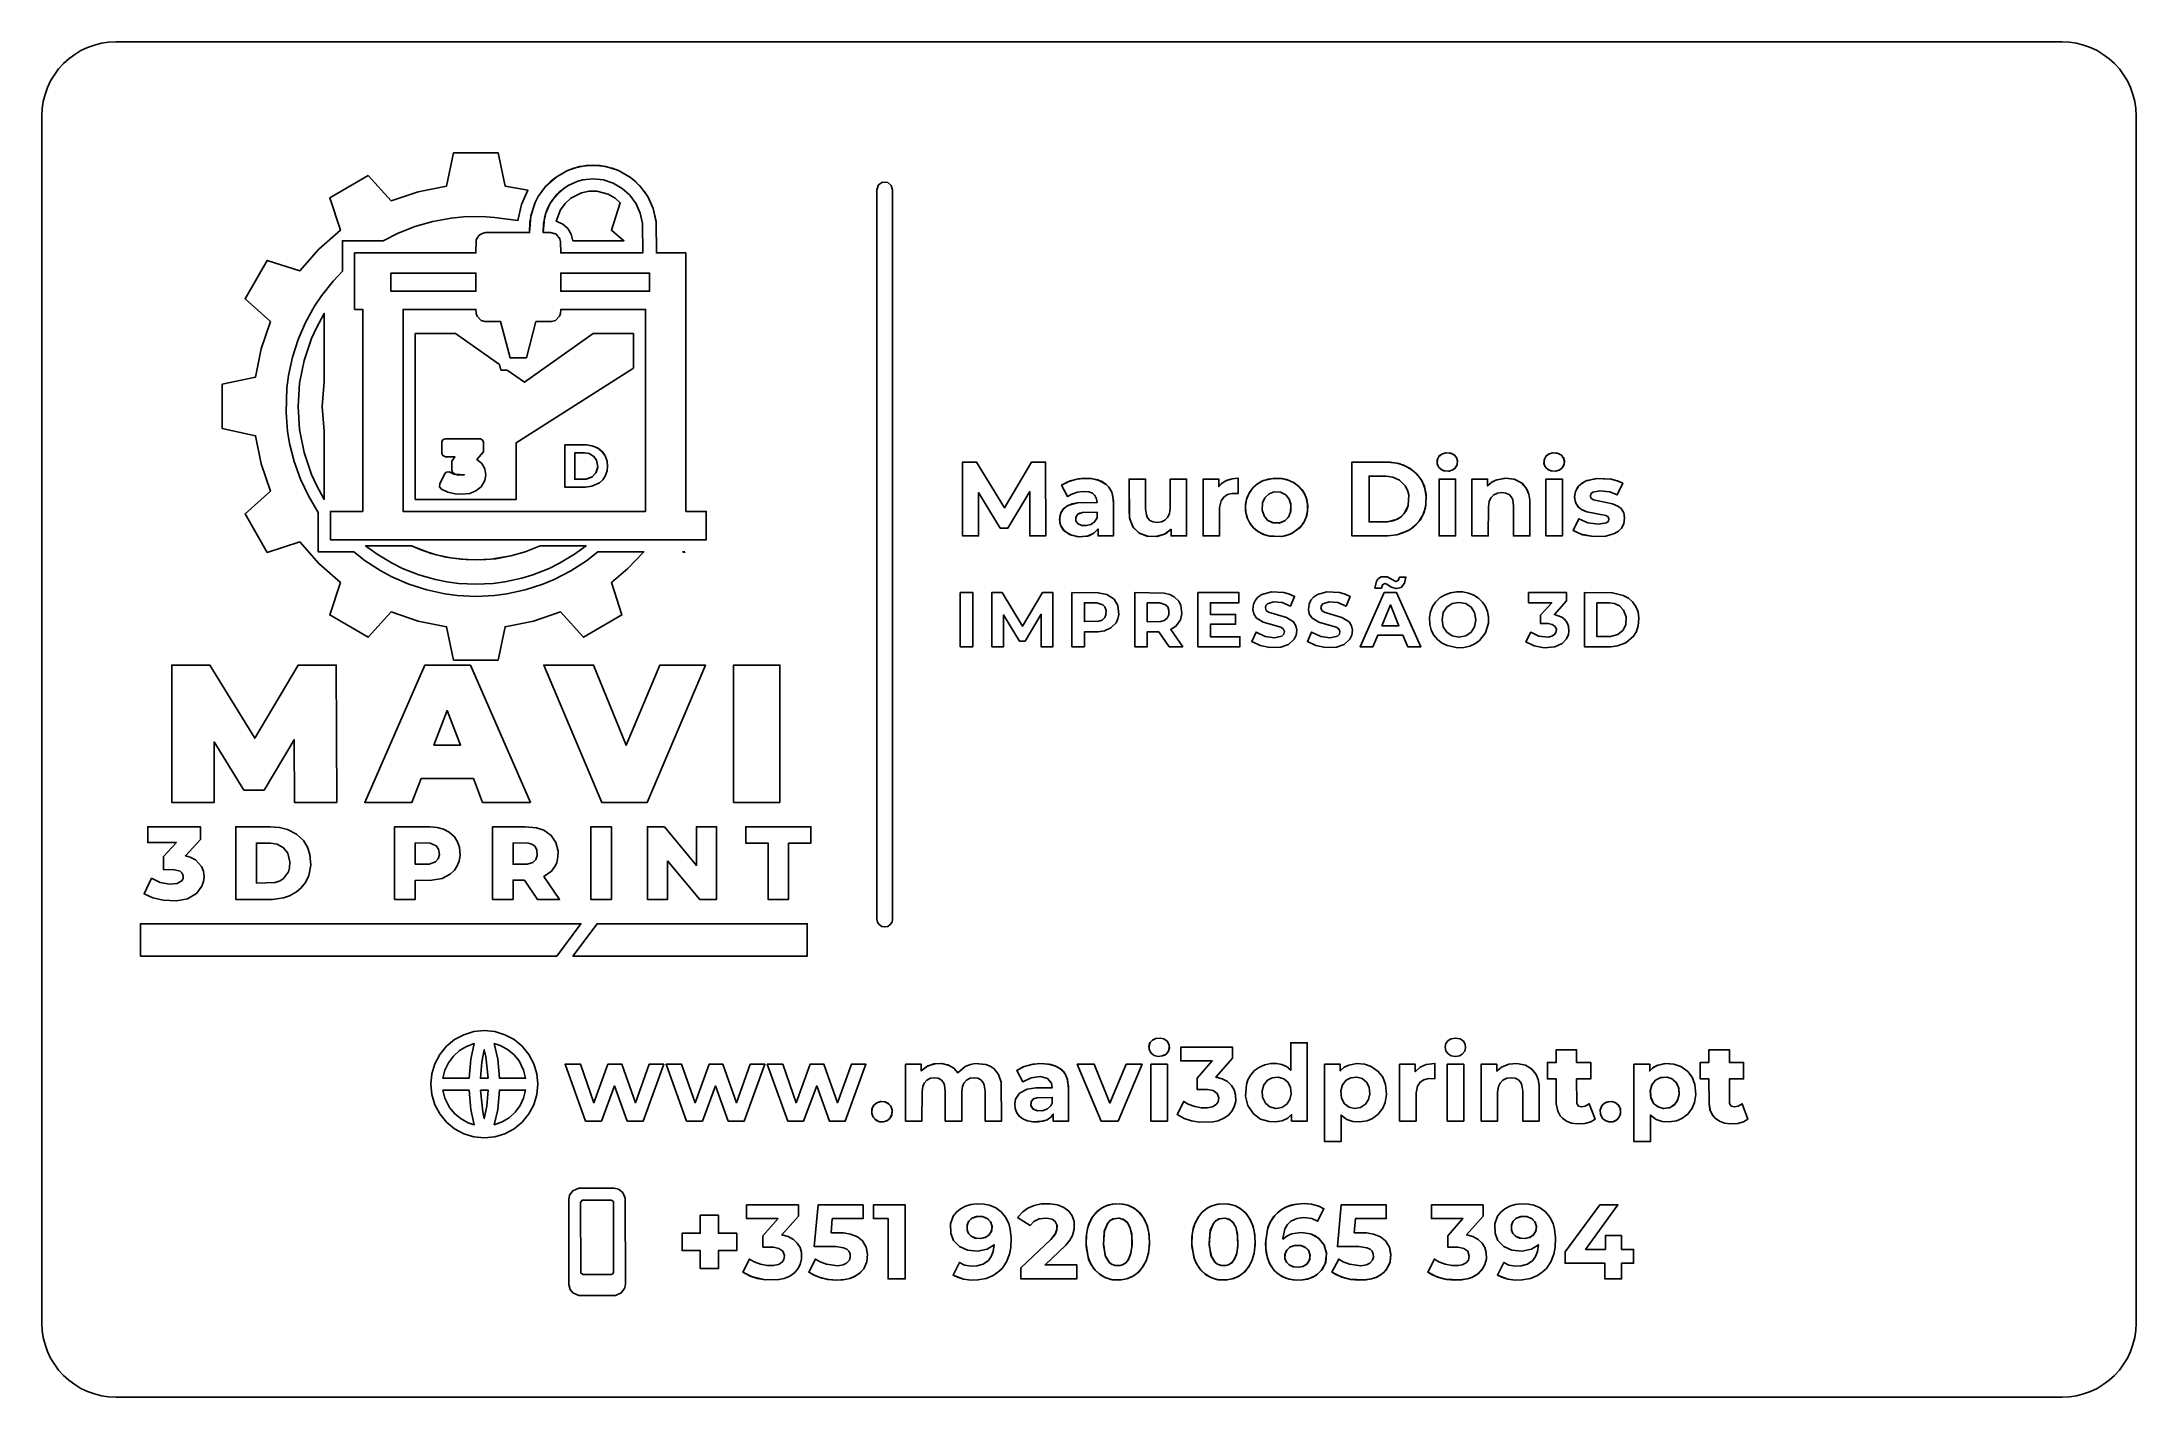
# Model space of a CAD drawing. Header units: millimetres. Extents: x 0 to 85, y 0 to 55.
import ezdxf

# ---------------------------------------------------------------- set-up
doc = ezdxf.new("R2010")
doc.units = ezdxf.units.MM
for name, color, linetype in [('1_BASE_PRETO', 250, 'Continuous'), ('2_COBRE', 30, 'Continuous'), ('3_BRANCO', 7, 'Continuous')]:
    doc.layers.add(name, color=color, linetype=linetype)

msp = doc.modelspace()

# ---------------------------------------------------------------- linework, layer by layer
at = {"layer": '1_BASE_PRETO'}
msp.add_lwpolyline([(82, 0), (3, 0), (2.706, 0.014), (2.415, 0.058), (2.129, 0.129), (1.852, 0.228), (1.586, 0.354), (1.333, 0.506), (1.097, 0.681), (0.879, 0.879), (0.681, 1.097), (0.506, 1.333), (0.354, 1.586), (0.228, 1.852), (0.129, 2.129), (0.058, 2.415), (0.014, 2.706), (0, 3), (0, 52), (0.014, 52.294), (0.058, 52.585), (0.129, 52.871), (0.228, 53.148), (0.354, 53.414), (0.506, 53.667), (0.681, 53.903), (0.879, 54.121), (1.097, 54.319), (1.333, 54.494), (1.586, 54.646), (1.852, 54.772), (2.129, 54.871), (2.415, 54.942), (2.706, 54.986), (3, 55), (82, 55), (82.294, 54.986), (82.585, 54.942), (82.871, 54.871), (83.148, 54.772), (83.414, 54.646), (83.667, 54.494), (83.903, 54.319), (84.121, 54.121), (84.319, 53.903), (84.494, 53.667), (84.646, 53.414), (84.772, 53.148), (84.871, 52.871), (84.942, 52.585), (84.986, 52.294), (85, 52), (85, 3), (84.986, 2.706), (84.942, 2.415), (84.871, 2.129), (84.772, 1.852), (84.646, 1.586), (84.494, 1.333), (84.319, 1.097), (84.121, 0.879), (83.903, 0.681), (83.667, 0.506), (83.414, 0.354), (83.148, 0.228), (82.871, 0.129), (82.585, 0.058), (82.294, 0.014)], close=True, dxfattribs=at)
at = {"layer": '2_COBRE'}
for points in [[(18.801, 49.149), (19.725, 48.976), (19.462, 48.397), (19.321, 47.751), (18.369, 47.878), (17.866, 47.911), (17.109, 47.899), (16.607, 47.849), (15.863, 47.714), (15.135, 47.506), (14.432, 47.228), (13.847, 46.931), (12.201, 46.931), (12.201, 45.694), (11.818, 45.289), (11.347, 44.696), (11.067, 44.277), (10.7, 43.616), (10.399, 42.922), (10.167, 42.201), (10.008, 41.462), (9.942, 40.962), (9.909, 39.954), (9.971, 39.2), (10.053, 38.702), (10.237, 37.969), (10.491, 37.256), (10.815, 36.572), (11.217, 35.905), (11.217, 34.302), (12.659, 34.302), (13.123, 33.94), (13.759, 33.53), (14.204, 33.292), (14.898, 32.992), (15.618, 32.76), (16.358, 32.6), (16.858, 32.535), (17.613, 32.497), (18.369, 32.535), (18.869, 32.6), (19.609, 32.76), (20.329, 32.992), (20.795, 33.185), (21.468, 33.53), (22.104, 33.94), (22.568, 34.302), (24.432, 34.302), (23.78, 33.622), (23.113, 33.056), (23.54, 31.742), (21.98, 30.841), (21.056, 31.868), (19.948, 31.493), (18.801, 31.264), (18.514, 29.913), (16.712, 29.913), (16.426, 31.264), (15.279, 31.493), (14.171, 31.868), (13.247, 30.841), (11.686, 31.742), (12.114, 33.056), (11.235, 33.828), (10.463, 34.707), (9.149, 34.279), (8.248, 35.84), (9.275, 36.764), (8.9, 37.872), (8.671, 39.019), (7.32, 39.305), (7.32, 41.107), (8.671, 41.394), (8.9, 42.541), (9.275, 43.649), (8.248, 44.573), (9.149, 46.133), (10.463, 45.706), (11.235, 46.585), (12.114, 47.357), (11.686, 48.67), (13.247, 49.571), (14.171, 48.544), (15.279, 48.92), (16.426, 49.149), (16.712, 50.5), (18.514, 50.5)], [(26.142, 35.942), (26.962, 35.942), (26.962, 34.794), (11.709, 34.794), (11.709, 35.942), (13.021, 35.942), (13.021, 44.143), (12.693, 44.143), (12.693, 46.439), (17.613, 46.439), (17.631, 46.968), (17.733, 47.139), (17.867, 47.228), (18.023, 47.259), (19.795, 47.259), (19.808, 47.678), (19.855, 47.973), (20.012, 48.457), (20.147, 48.723), (20.447, 49.135), (20.658, 49.346), (20.868, 49.515), (21.309, 49.769), (21.588, 49.876), (22.086, 49.982), (22.654, 49.982), (23.152, 49.876), (23.404, 49.781), (23.895, 49.497), (24.104, 49.327), (24.444, 48.948), (24.607, 48.698), (24.814, 48.233), (24.932, 47.678), (24.945, 46.439), (26.142, 46.439)], [(20.688, 47.257), (20.876, 47.19), (21.027, 47.006), (21.056, 46.889), (21.058, 46.439), (24.387, 46.439), (24.376, 47.634), (24.288, 48.046), (24.117, 48.432), (23.869, 48.773), (23.555, 49.055), (23.19, 49.266), (22.789, 49.396), (22.37, 49.44), (21.951, 49.396), (21.747, 49.341), (21.361, 49.17), (21.184, 49.055), (20.871, 48.773), (20.623, 48.432), (20.527, 48.243), (20.452, 48.046), (20.364, 47.634), (20.352, 47.259)], [(33.963, 49.203), (34.117, 49.306), (34.332, 49.296), (34.476, 49.178), (34.53, 49), (34.53, 19.4), (34.506, 19.278), (34.436, 19.174), (34.332, 19.104), (34.21, 19.08), (34.087, 19.104), (33.984, 19.174), (33.914, 19.278), (33.89, 19.4), (33.89, 49)], [(21.546, 46.931), (21.482, 47.194), (21.345, 47.422), (21.149, 47.6), (20.876, 47.721), (21.05, 48.185), (21.237, 48.443), (21.474, 48.656), (21.899, 48.873), (22.211, 48.939), (22.529, 48.939), (22.99, 48.816), (23.266, 48.656), (23.475, 48.47), (23.113, 47.357), (23.625, 46.931)], [(14.169, 44.881), (17.613, 44.881), (17.613, 45.619), (14.169, 45.619)], [(24.666, 45.619), (21.058, 45.619), (21.058, 44.881), (24.666, 44.881)], [(11.463, 41.213), (11.381, 40.206), (11.463, 39.199), (11.463, 36.432), (11.141, 37.014), (10.946, 37.445), (10.643, 38.338), (10.458, 39.264), (10.397, 40.206), (10.458, 41.148), (10.643, 42.074), (10.946, 42.968), (11.141, 43.398), (11.463, 43.98)], [(21.058, 44.143), (21.05, 43.981), (21.009, 43.867), (20.841, 43.699), (20.688, 43.653), (20.052, 43.651), (19.664, 42.174), (19.008, 42.174), (18.619, 43.651), (17.983, 43.653), (17.83, 43.699), (17.662, 43.867), (17.621, 43.981), (17.613, 44.143), (14.661, 44.143), (14.661, 35.942), (24.502, 35.942), (24.502, 44.143)], [(16.793, 43.159), (18.57, 41.905), (18.628, 41.682), (18.885, 41.682), (19.582, 41.19), (22.37, 43.159), (24.01, 43.159), (24.01, 41.764), (19.254, 38.73), (19.254, 36.434), (15.153, 36.434), (15.153, 43.159)], [(17.034, 36.642), (17.371, 36.678), (17.616, 36.774), (17.829, 36.942), (17.978, 37.197), (18.017, 37.43), (17.976, 37.678), (17.858, 37.883), (17.658, 38.046), (17.92, 38.366), (17.919, 38.762), (17.875, 38.846), (17.806, 38.887), (16.379, 38.893), (16.291, 38.857), (16.238, 38.778), (16.232, 38.302), (16.268, 38.214), (16.379, 38.155), (16.763, 38.154), (16.641, 37.985), (16.639, 37.601), (16.666, 37.526), (16.77, 37.456), (17.15, 37.43), (16.905, 37.41), (16.723, 37.458), (16.536, 37.552), (16.425, 37.543), (16.352, 37.479), (16.15, 37.064), (16.144, 36.937), (16.215, 36.851), (16.476, 36.731), (16.769, 36.662)], [(22.175, 38.638), (22.372, 38.596), (22.589, 38.495), (22.761, 38.35), (22.864, 38.203), (22.943, 37.986), (22.962, 37.787), (22.943, 37.589), (22.864, 37.372), (22.761, 37.225), (22.627, 37.105), (22.325, 36.964), (22.068, 36.927), (21.23, 36.926), (21.23, 38.648)], [(22.123, 37.264), (22.34, 37.347), (22.502, 37.529), (22.558, 37.755), (22.514, 38.022), (22.404, 38.177), (22.211, 38.289), (22.027, 38.32), (21.629, 38.321), (21.629, 37.253)], [(56.682, 37.753), (56.63, 37.889), (56.644, 38.069), (56.719, 38.194), (56.845, 38.284), (57.005, 38.322), (57.208, 38.298), (57.341, 38.222), (57.428, 38.107), (57.457, 37.963), (57.429, 37.81), (57.343, 37.686), (57.241, 37.616), (57.078, 37.578), (56.905, 37.594), (56.79, 37.646)], [(61.019, 37.753), (60.967, 37.889), (60.981, 38.069), (61.057, 38.194), (61.182, 38.284), (61.342, 38.322), (61.546, 38.298), (61.678, 38.222), (61.765, 38.107), (61.794, 37.963), (61.766, 37.81), (61.681, 37.686), (61.578, 37.616), (61.415, 37.578), (61.242, 37.594), (61.128, 37.646)], [(37.366, 34.95), (37.366, 37.95), (37.94, 37.95), (39.064, 36.087), (40.168, 37.95), (40.738, 37.95), (40.747, 34.95), (40.096, 34.95), (40.092, 36.751), (39.208, 35.267), (38.896, 35.267), (38.017, 36.712), (38.017, 34.95)], [(55.32, 37.799), (55.605, 37.638), (55.838, 37.43), (56.018, 37.175), (56.136, 36.878), (56.186, 36.54), (56.155, 36.105), (56.054, 35.799), (55.888, 35.531), (55.668, 35.31), (55.469, 35.175), (54.994, 34.997), (54.631, 34.952), (53.171, 34.95), (53.171, 37.95), (54.725, 37.943), (55.079, 37.883)], [(42.442, 34.945), (42.061, 34.919), (41.703, 35.008), (41.452, 35.198), (41.355, 35.357), (41.313, 35.499), (41.313, 35.733), (41.369, 35.911), (41.476, 36.061), (41.641, 36.179), (42.034, 36.29), (42.826, 36.304), (42.805, 36.461), (42.742, 36.587), (42.637, 36.682), (42.488, 36.739), (42.257, 36.758), (42.039, 36.73), (41.798, 36.648), (41.63, 36.544), (41.39, 37.011), (41.644, 37.149), (42.004, 37.254), (42.275, 37.287), (42.586, 37.28), (43.007, 37.168), (43.203, 37.041), (43.308, 36.931), (43.421, 36.723), (43.468, 36.557), (43.494, 36.266), (43.494, 34.95), (42.868, 34.95), (42.868, 35.237), (42.7, 35.056)], [(44.516, 35.076), (44.279, 35.323), (44.148, 35.689), (44.128, 37.256), (44.797, 37.256), (44.797, 36.051), (44.828, 35.802), (44.875, 35.689), (44.972, 35.581), (45.102, 35.516), (45.264, 35.494), (45.437, 35.518), (45.584, 35.59), (45.698, 35.714), (45.762, 35.856), (45.795, 36.074), (45.796, 37.256), (46.464, 37.256), (46.464, 34.95), (45.83, 34.95), (45.83, 35.22), (45.56, 35.015), (45.219, 34.921), (44.843, 34.944)], [(48.102, 37.209), (48.315, 37.27), (48.56, 37.29), (48.56, 36.673), (48.304, 36.675), (48.119, 36.625), (47.966, 36.525), (47.858, 36.372), (47.799, 36.103), (47.797, 34.95), (47.128, 34.95), (47.128, 37.256), (47.767, 37.256), (47.767, 36.953), (47.921, 37.108)], [(49.353, 35.136), (49.163, 35.296), (49.012, 35.492), (48.906, 35.718), (48.854, 35.969), (48.854, 36.239), (48.906, 36.491), (49.012, 36.718), (49.163, 36.914), (49.353, 37.072), (49.579, 37.193), (50.043, 37.288), (50.327, 37.276), (50.588, 37.215), (50.823, 37.106), (51.023, 36.957), (51.183, 36.772), (51.276, 36.61), (51.339, 36.433), (51.378, 36.172), (51.373, 35.969), (51.321, 35.718), (51.217, 35.492), (51.067, 35.296), (50.709, 35.041), (50.461, 34.954), (50.258, 34.922), (49.768, 34.954), (49.579, 35.014)], [(50.467, 35.575), (50.61, 35.734), (50.69, 35.954), (50.69, 36.254), (50.61, 36.473), (50.467, 36.631), (50.274, 36.722), (50.018, 36.734), (49.816, 36.664), (49.637, 36.5), (49.544, 36.289), (49.531, 35.989), (49.62, 35.734), (49.765, 35.575), (49.987, 35.477), (50.244, 35.477)], [(55.021, 35.634), (55.181, 35.74), (55.311, 35.877), (55.455, 36.185), (55.475, 36.615), (55.426, 36.813), (55.338, 36.986), (55.105, 37.217), (54.831, 37.339), (54.559, 37.379), (53.866, 37.38), (53.866, 35.52), (54.617, 35.525), (54.831, 35.561)], [(56.707, 34.95), (56.707, 37.256), (57.376, 37.256), (57.376, 34.95)], [(59.059, 37.229), (59.441, 37.29), (59.797, 37.236), (60.09, 37.075), (60.273, 36.846), (60.352, 36.646), (60.392, 36.406), (60.397, 34.95), (59.728, 34.95), (59.728, 36.167), (59.698, 36.409), (59.65, 36.52), (59.553, 36.626), (59.424, 36.69), (59.261, 36.711), (59.083, 36.688), (58.928, 36.616), (58.81, 36.493), (58.743, 36.352), (58.709, 36.132), (58.708, 34.95), (58.04, 34.95), (58.04, 37.256), (58.678, 37.256), (58.678, 36.982), (58.869, 37.14)], [(61.044, 34.95), (61.044, 37.256), (61.713, 37.256), (61.713, 34.95)], [(62.481, 35.016), (62.154, 35.164), (62.377, 35.644), (62.752, 35.484), (63.178, 35.421), (63.506, 35.477), (63.579, 35.544), (63.602, 35.647), (63.566, 35.725), (63.478, 35.776), (62.7, 35.932), (62.484, 36.026), (62.353, 36.132), (62.247, 36.304), (62.21, 36.544), (62.242, 36.75), (62.363, 36.963), (62.529, 37.105), (62.703, 37.194), (63.147, 37.286), (63.708, 37.248), (63.981, 37.175), (64.164, 37.089), (63.941, 36.613), (63.639, 36.74), (63.234, 36.784), (62.951, 36.724), (62.874, 36.656), (62.848, 36.57), (62.875, 36.483), (62.973, 36.417), (63.752, 36.253), (63.965, 36.161), (64.095, 36.057), (64.204, 35.888), (64.241, 35.687), (64.209, 35.447), (64.113, 35.269), (63.992, 35.149), (63.834, 35.051), (63.474, 34.939), (62.977, 34.922)], [(42.027, 35.821), (41.959, 35.689), (41.972, 35.55), (42.056, 35.441), (42.204, 35.378), (42.398, 35.369), (42.578, 35.416), (42.727, 35.52), (42.826, 35.679), (42.826, 35.914), (42.239, 35.907), (42.11, 35.876)], [(15.418, 34.373), (16, 34.186), (16.598, 34.057), (17.206, 33.987), (17.817, 33.977), (18.427, 34.027), (19.029, 34.136), (19.617, 34.304), (20.225, 34.548), (22.091, 34.548), (21.623, 34.206), (21.015, 33.842), (20.592, 33.633), (19.933, 33.373), (19.481, 33.235), (18.789, 33.086), (18.321, 33.024), (17.613, 32.99), (16.906, 33.024), (16.438, 33.086), (15.975, 33.178), (15.294, 33.373), (14.635, 33.633), (14.211, 33.842), (13.604, 34.206), (13.136, 34.548), (15.002, 34.548)], [(26.091, 34.302), (26.078, 34.279), (26.008, 34.302)], [(54.77, 32.876), (54.594, 32.998), (54.503, 33.017), (54.41, 32.966), (54.368, 32.832), (54.104, 32.832), (54.172, 33.12), (54.253, 33.225), (54.357, 33.289), (54.597, 33.295), (54.959, 33.099), (55.055, 33.143), (55.103, 33.282), (55.364, 33.282), (55.312, 33.03), (55.168, 32.858), (54.97, 32.811)], [(37.78, 32.65), (37.78, 30.45), (37.271, 30.45), (37.271, 32.65)], [(38.553, 30.45), (38.553, 32.65), (38.974, 32.65), (39.798, 31.284), (40.608, 32.65), (41.026, 32.65), (41.033, 30.45), (40.555, 30.45), (40.552, 31.77), (39.904, 30.683), (39.675, 30.683), (39.031, 31.742), (39.031, 30.45)], [(43.224, 32.572), (43.519, 32.379), (43.672, 32.125), (43.709, 31.756), (43.672, 31.581), (43.597, 31.427), (43.387, 31.217), (43.132, 31.104), (42.873, 31.06), (42.315, 31.057), (42.315, 30.45), (41.806, 30.45), (41.806, 32.65), (42.873, 32.646)], [(45.555, 32.631), (45.775, 32.574), (45.958, 32.478), (46.141, 32.296), (46.225, 32.125), (46.264, 31.803), (46.209, 31.542), (46.041, 31.3), (45.815, 31.155), (46.306, 30.45), (45.756, 30.45), (45.334, 31.063), (44.867, 31.063), (44.867, 30.45), (44.358, 30.45), (44.358, 32.65)], [(46.919, 32.65), (48.582, 32.65), (48.582, 32.241), (47.425, 32.241), (47.425, 31.764), (48.447, 31.764), (48.447, 31.368), (47.425, 31.368), (47.425, 30.859), (48.623, 30.859), (48.623, 30.45), (46.919, 30.45)], [(49.449, 30.498), (49.107, 30.667), (49.28, 31.05), (49.653, 30.873), (50.035, 30.821), (50.33, 30.886), (50.408, 30.967), (50.429, 31.074), (50.386, 31.174), (50.281, 31.244), (49.575, 31.447), (49.285, 31.63), (49.185, 31.787), (49.151, 31.968), (49.176, 32.183), (49.253, 32.347), (49.351, 32.461), (49.521, 32.576), (49.901, 32.679), (50.406, 32.657), (50.64, 32.592), (50.842, 32.493), (50.684, 32.106), (50.346, 32.245), (49.991, 32.276), (49.739, 32.196), (49.677, 32.12), (49.657, 32.028), (49.691, 31.925), (49.788, 31.853), (50.511, 31.646), (50.802, 31.464), (50.901, 31.307), (50.935, 31.128), (50.91, 30.917), (50.832, 30.755), (50.601, 30.547), (50.29, 30.436), (49.846, 30.419)], [(51.706, 30.498), (51.363, 30.667), (51.536, 31.05), (51.91, 30.873), (52.292, 30.821), (52.586, 30.886), (52.665, 30.967), (52.686, 31.074), (52.642, 31.174), (52.537, 31.244), (51.832, 31.447), (51.541, 31.63), (51.442, 31.787), (51.408, 31.968), (51.433, 32.183), (51.509, 32.347), (51.608, 32.461), (51.777, 32.576), (52.157, 32.679), (52.662, 32.657), (52.896, 32.592), (53.098, 32.493), (52.941, 32.106), (52.602, 32.245), (52.248, 32.276), (51.995, 32.196), (51.933, 32.12), (51.913, 32.028), (51.947, 31.925), (52.045, 31.853), (52.768, 31.646), (53.058, 31.464), (53.158, 31.307), (53.192, 31.128), (53.167, 30.917), (53.089, 30.755), (52.857, 30.547), (52.546, 30.436), (52.103, 30.419)], [(54.484, 32.65), (54.987, 32.65), (55.971, 30.45), (55.436, 30.45), (55.241, 30.921), (54.221, 30.921), (54.025, 30.45), (53.504, 30.45)], [(57.038, 30.497), (56.831, 30.599), (56.654, 30.736), (56.486, 30.94), (56.386, 31.139), (56.328, 31.36), (56.317, 31.647), (56.357, 31.875), (56.442, 32.083), (56.565, 32.267), (56.759, 32.45), (56.954, 32.566), (57.175, 32.646), (57.415, 32.684), (57.67, 32.68), (57.907, 32.633), (58.122, 32.546), (58.31, 32.423), (58.467, 32.267), (58.59, 32.084), (58.676, 31.877), (58.717, 31.648), (58.713, 31.406), (58.59, 31.015), (58.344, 30.705), (58.162, 30.576), (57.952, 30.481), (57.72, 30.426), (57.468, 30.413)], [(60.571, 30.486), (60.232, 30.648), (60.43, 31.038), (60.756, 30.883), (61.132, 30.843), (61.287, 30.877), (61.4, 30.948), (61.453, 31.026), (61.47, 31.147), (61.423, 31.272), (61.304, 31.357), (61.141, 31.39), (60.826, 31.393), (60.826, 31.729), (61.279, 32.241), (60.342, 32.241), (60.342, 32.65), (61.882, 32.65), (61.882, 32.32), (61.388, 31.757), (61.685, 31.656), (61.815, 31.553), (61.908, 31.428), (61.964, 31.285), (61.982, 31.086), (61.959, 30.943), (61.886, 30.775), (61.698, 30.579), (61.408, 30.448), (60.98, 30.415)], [(64.184, 32.539), (64.393, 32.421), (64.564, 32.269), (64.696, 32.081), (64.783, 31.864), (64.82, 31.616), (64.796, 31.297), (64.723, 31.072), (64.601, 30.876), (64.293, 30.615), (63.945, 30.484), (63.679, 30.451), (62.608, 30.45), (62.608, 32.65), (63.748, 32.645)], [(43.141, 31.639), (43.188, 31.751), (43.194, 31.921), (43.141, 32.067), (43.057, 32.154), (42.819, 32.231), (42.315, 32.235), (42.315, 31.471), (42.899, 31.488), (43.031, 31.536)], [(45.676, 31.614), (45.74, 31.751), (45.746, 31.921), (45.693, 32.067), (45.609, 32.154), (45.371, 32.231), (44.867, 32.235), (44.867, 31.468), (45.413, 31.477), (45.553, 31.518)], [(54.382, 31.308), (55.081, 31.308), (54.732, 32.15)], [(57.789, 30.896), (58.007, 31.041), (58.153, 31.264), (58.205, 31.55), (58.153, 31.836), (58.009, 32.059), (57.79, 32.204), (57.517, 32.254), (57.245, 32.204), (57.027, 32.059), (56.881, 31.836), (56.829, 31.55), (56.881, 31.266), (57.025, 31.041), (57.244, 30.896), (57.517, 30.846)], [(63.965, 30.951), (64.177, 31.13), (64.283, 31.356), (64.298, 31.671), (64.197, 31.943), (64.026, 32.113), (63.826, 32.202), (63.626, 32.231), (63.118, 32.232), (63.118, 30.868), (63.668, 30.871)], [(10.24, 26.676), (9.026, 24.635), (8.198, 24.635), (6.987, 26.588), (6.987, 24.133), (5.274, 24.133), (5.274, 29.709), (6.82, 29.709), (8.638, 26.741), (10.405, 29.709), (11.95, 29.709), (11.966, 24.133), (10.253, 24.133)], [(17.514, 25.105), (15.393, 25.105), (15.019, 24.133), (13.107, 24.133), (15.545, 29.709), (17.393, 29.709), (19.831, 24.133), (17.887, 24.133)], [(20.367, 29.709), (22.39, 29.709), (23.717, 26.455), (25.083, 29.709), (26.931, 29.709), (24.573, 24.133), (22.725, 24.133)], [(28.073, 29.709), (29.953, 29.709), (29.953, 24.133), (28.073, 24.133)], [(16.453, 27.864), (15.913, 26.459), (16.993, 26.459)], [(4.926, 20.165), (4.504, 20.264), (4.147, 20.428), (4.451, 21.057), (4.802, 20.888), (5.186, 20.815), (5.495, 20.841), (5.692, 20.967), (5.732, 21.064), (5.733, 21.17), (5.686, 21.277), (5.609, 21.343), (5.377, 21.404), (4.936, 21.407), (4.936, 21.934), (5.463, 22.503), (4.299, 22.503), (4.299, 23.149), (6.433, 23.149), (6.433, 22.626), (5.824, 21.968), (6.025, 21.913), (6.236, 21.802), (6.478, 21.535), (6.555, 21.34), (6.581, 21.12), (6.559, 20.922), (6.493, 20.734), (6.27, 20.44), (5.904, 20.228), (5.467, 20.143)], [(9.638, 23.12), (9.973, 23.032), (10.334, 22.845), (10.616, 22.583), (10.781, 22.32), (10.882, 22.017), (10.913, 21.583), (10.84, 21.174), (10.706, 20.89), (10.513, 20.649), (10.334, 20.5), (10.051, 20.343), (9.81, 20.262), (9.363, 20.198), (7.87, 20.196), (7.87, 23.149), (9.266, 23.149)], [(16.042, 23.116), (16.304, 23.043), (16.527, 22.929), (16.747, 22.734), (16.874, 22.538), (16.951, 22.312), (16.975, 21.99), (16.937, 21.745), (16.847, 21.528), (16.747, 21.385), (16.577, 21.225), (16.242, 21.053), (15.823, 20.973), (15.151, 20.968), (15.151, 20.196), (14.316, 20.196), (14.316, 23.149), (15.745, 23.147)], [(19.612, 23.149), (20.08, 23.102), (20.369, 23.005), (20.671, 22.795), (20.866, 22.509), (20.949, 22.155), (20.946, 21.927), (20.895, 21.689), (20.823, 21.53), (20.684, 21.345), (20.374, 21.126), (21.012, 20.196), (20.118, 20.196), (19.582, 20.981), (19.127, 20.981), (19.127, 20.196), (18.291, 20.196), (18.291, 23.149)], [(23.115, 20.196), (22.28, 20.196), (22.28, 23.149), (23.115, 23.149)], [(25.395, 21.77), (25.395, 20.196), (24.577, 20.196), (24.577, 23.149), (25.265, 23.149), (26.568, 21.575), (26.568, 23.149), (27.386, 23.149), (27.386, 20.196), (26.699, 20.196)], [(30.307, 22.486), (30.307, 20.196), (29.472, 20.196), (29.472, 22.486), (28.566, 22.486), (28.566, 23.149), (31.21, 23.149), (31.21, 22.486)], [(9.469, 20.886), (9.673, 20.958), (9.81, 21.048), (10.004, 21.312), (10.055, 21.481), (10.07, 21.723), (9.986, 22.074), (9.81, 22.298), (9.554, 22.436), (9.282, 22.481), (8.705, 22.482), (8.705, 20.863)], [(15.978, 21.718), (16.087, 21.845), (16.132, 22.017), (16.101, 22.24), (16.005, 22.377), (15.76, 22.48), (15.151, 22.491), (15.151, 21.626), (15.714, 21.631)], [(19.924, 21.699), (20.046, 21.816), (20.104, 21.979), (20.089, 22.207), (20.005, 22.353), (19.891, 22.435), (19.735, 22.48), (19.127, 22.491), (19.127, 21.626), (19.69, 21.631)], [(4, 17.9), (4, 19.212), (21.878, 19.212), (20.894, 17.9)], [(22.534, 19.212), (31.063, 19.212), (31.063, 17.9), (21.55, 17.9)], [(19.765, 11.492), (19.494, 11.162), (19.165, 10.892), (18.789, 10.691), (18.381, 10.567), (17.956, 10.525), (17.532, 10.567), (17.124, 10.691), (16.748, 10.892), (16.418, 11.162), (16.148, 11.492), (15.947, 11.868), (15.823, 12.276), (15.781, 12.7), (15.823, 13.124), (15.947, 13.532), (16.148, 13.908), (16.418, 14.238), (16.748, 14.508), (17.124, 14.709), (17.532, 14.833), (17.956, 14.875), (18.381, 14.833), (18.789, 14.709), (19.165, 14.508), (19.494, 14.238), (19.765, 13.908), (19.966, 13.532), (20.09, 13.124), (20.131, 12.7), (20.09, 12.276), (19.966, 11.868)], [(44.942, 14.109), (44.936, 14.261), (44.988, 14.397), (45.096, 14.504), (45.211, 14.556), (45.383, 14.572), (45.544, 14.537), (45.689, 14.43), (45.752, 14.303), (45.758, 14.148), (45.707, 14.007), (45.601, 13.897), (45.486, 13.845), (45.311, 13.828), (45.151, 13.866), (45.025, 13.956)], [(56.986, 14.054), (56.957, 14.2), (56.986, 14.346), (57.073, 14.466), (57.206, 14.546), (57.373, 14.573), (57.569, 14.537), (57.695, 14.451), (57.77, 14.33), (57.787, 14.18), (57.748, 14.033), (57.652, 13.916), (57.543, 13.854), (57.373, 13.827), (57.206, 13.854), (57.073, 13.934)], [(16.947, 14.061), (16.701, 13.838), (16.503, 13.571), (16.361, 13.271), (16.279, 12.94), (17.34, 12.94), (17.409, 13.721), (17.551, 14.346), (17.232, 14.232)], [(18.112, 12.94), (18.019, 13.829), (17.956, 14.097), (17.855, 13.59), (17.801, 12.94)], [(19.366, 13.642), (19.155, 13.898), (18.898, 14.109), (18.605, 14.266), (18.362, 14.346), (18.504, 13.721), (18.573, 12.94), (19.634, 12.94), (19.552, 13.271)], [(46.367, 11.31), (46.076, 11.47), (46.346, 12.001), (46.531, 11.89), (46.79, 11.79), (47.064, 11.738), (47.303, 11.736), (47.514, 11.782), (47.668, 11.879), (47.74, 11.985), (47.763, 12.151), (47.699, 12.321), (47.537, 12.437), (47.315, 12.482), (46.886, 12.486), (46.886, 12.944), (47.502, 13.643), (46.226, 13.643), (46.226, 14.2), (48.326, 14.2), (48.326, 13.75), (47.651, 12.982), (47.911, 12.915), (48.121, 12.803), (48.282, 12.651), (48.392, 12.472), (48.452, 12.267), (48.458, 12.017), (48.398, 11.779), (48.302, 11.6), (48.162, 11.444), (47.976, 11.314), (47.744, 11.216), (47.538, 11.171), (46.97, 11.162), (46.66, 11.216)], [(49.18, 11.491), (48.946, 11.837), (48.855, 12.213), (48.887, 12.692), (48.946, 12.873), (49.066, 13.084), (49.223, 13.259), (49.414, 13.394), (49.634, 13.488), (49.874, 13.534), (50.115, 13.535), (50.325, 13.494), (50.511, 13.411), (50.691, 13.265), (50.691, 14.38), (51.36, 14.38), (51.36, 11.2), (50.721, 11.2), (50.721, 11.467), (50.564, 11.321), (50.335, 11.212), (50.061, 11.167), (49.812, 11.179), (49.467, 11.285)], [(61.524, 11.605), (61.465, 11.908), (61.463, 12.911), (61.107, 12.911), (61.107, 13.586), (61.463, 13.586), (61.463, 14.096), (62.291, 14.096), (62.291, 13.586), (62.866, 13.586), (62.866, 12.911), (62.291, 12.911), (62.301, 11.916), (62.368, 11.813), (62.499, 11.777), (62.642, 11.802), (62.806, 11.908), (63.046, 11.281), (62.868, 11.175), (62.629, 11.105), (62.32, 11.088), (62.088, 11.121), (61.886, 11.196), (61.716, 11.315), (61.624, 11.418)], [(67.703, 11.675), (67.667, 11.908), (67.664, 12.911), (67.309, 12.911), (67.309, 13.586), (67.664, 13.586), (67.664, 14.096), (68.493, 14.096), (68.493, 13.586), (69.067, 13.586), (69.067, 12.911), (68.493, 12.911), (68.503, 11.916), (68.57, 11.813), (68.7, 11.777), (68.844, 11.802), (69.008, 11.908), (69.247, 11.281), (69.069, 11.175), (68.83, 11.105), (68.522, 11.088), (68.289, 11.121), (68.087, 11.196), (67.917, 11.315), (67.787, 11.476)], [(22.976, 13.506), (23.541, 13.506), (24.091, 11.944), (24.651, 13.506), (25.243, 13.506), (24.407, 11.2), (23.76, 11.2), (23.244, 12.632), (22.71, 11.2), (22.067, 11.2), (21.236, 13.506), (21.866, 13.506), (22.409, 11.944)], [(26.51, 11.944), (27.077, 13.506), (27.643, 13.506), (28.193, 11.944), (28.753, 13.506), (29.344, 13.506), (28.509, 11.2), (27.861, 11.2), (27.345, 12.632), (26.811, 11.2), (26.169, 11.2), (25.337, 13.506), (25.967, 13.506)], [(30.612, 11.944), (31.179, 13.506), (31.744, 13.506), (32.294, 11.944), (32.854, 13.506), (33.446, 13.506), (32.61, 11.2), (31.963, 11.2), (31.447, 12.632), (30.913, 11.2), (30.27, 11.2), (29.439, 13.506), (30.069, 13.506)], [(36.252, 13.529), (36.539, 13.534), (36.821, 13.461), (37.017, 13.345), (37.176, 13.164), (37.472, 13.412), (37.694, 13.5), (37.877, 13.534), (38.312, 13.501), (38.492, 13.431), (38.647, 13.325), (38.826, 13.096), (38.929, 12.781), (38.949, 11.2), (38.28, 11.2), (38.28, 12.417), (38.251, 12.659), (38.206, 12.77), (38.114, 12.876), (37.991, 12.94), (37.839, 12.961), (37.675, 12.938), (37.533, 12.866), (37.425, 12.746), (37.364, 12.609), (37.334, 12.398), (37.333, 11.2), (36.664, 11.2), (36.664, 12.417), (36.636, 12.659), (36.592, 12.77), (36.501, 12.876), (36.38, 12.94), (36.227, 12.961), (36.063, 12.938), (35.921, 12.866), (35.813, 12.746), (35.753, 12.609), (35.722, 12.398), (35.721, 11.2), (35.053, 11.2), (35.053, 13.506), (35.691, 13.506), (35.691, 13.239), (35.957, 13.441)], [(40.622, 11.195), (40.191, 11.174), (39.963, 11.225), (39.809, 11.297), (39.657, 11.419), (39.568, 11.541), (39.501, 11.713), (39.485, 11.905), (39.521, 12.093), (39.684, 12.337), (39.997, 12.498), (40.339, 12.551), (41.006, 12.554), (40.973, 12.745), (40.817, 12.932), (40.527, 13.007), (40.148, 12.962), (39.81, 12.794), (39.57, 13.261), (39.872, 13.418), (40.238, 13.514), (40.564, 13.54), (40.948, 13.5), (41.187, 13.418), (41.383, 13.291), (41.531, 13.117), (41.628, 12.893), (41.674, 12.516), (41.674, 11.2), (41.049, 11.2), (41.049, 11.487), (40.948, 11.361), (40.803, 11.259)], [(42.021, 13.506), (42.711, 13.506), (43.349, 11.936), (44.01, 13.506), (44.653, 13.506), (43.68, 11.2), (42.99, 11.2)], [(45.681, 13.506), (45.681, 11.2), (45.013, 11.2), (45.013, 13.506)], [(50.532, 11.885), (50.654, 12.072), (50.703, 12.314), (50.676, 12.573), (50.573, 12.775), (50.413, 12.914), (50.181, 12.988), (49.929, 12.964), (49.742, 12.862), (49.59, 12.667), (49.529, 12.431), (49.546, 12.169), (49.657, 11.932), (49.844, 11.777), (50.084, 11.715), (50.33, 11.752)], [(53.042, 13.477), (53.366, 13.539), (53.676, 13.516), (53.958, 13.42), (54.243, 13.215), (54.422, 12.979), (54.536, 12.689), (54.573, 12.281), (54.52, 11.951), (54.422, 11.723), (54.243, 11.487), (54.011, 11.311), (53.793, 11.218), (53.49, 11.167), (53.204, 11.186), (52.96, 11.27), (52.731, 11.446), (52.731, 10.369), (52.063, 10.369), (52.063, 13.506), (52.701, 13.506), (52.701, 13.239), (52.86, 13.384)], [(53.726, 11.885), (53.846, 12.072), (53.896, 12.314), (53.869, 12.573), (53.766, 12.775), (53.581, 12.929), (53.375, 12.988), (53.122, 12.964), (52.935, 12.862), (52.785, 12.667), (52.726, 12.431), (52.751, 12.136), (52.871, 11.908), (53.065, 11.764), (53.277, 11.715), (53.526, 11.752)], [(56.182, 13.494), (56.537, 13.54), (56.537, 12.923), (56.282, 12.925), (56.096, 12.875), (55.944, 12.775), (55.835, 12.622), (55.776, 12.353), (55.774, 11.2), (55.106, 11.2), (55.106, 13.506), (55.744, 13.506), (55.744, 13.203), (55.94, 13.387)], [(57.707, 13.506), (57.707, 11.2), (57.039, 11.2), (57.039, 13.506)], [(59.536, 13.509), (59.87, 13.539), (60.218, 13.47), (60.465, 13.325), (60.647, 13.096), (60.727, 12.896), (60.766, 12.656), (60.771, 11.2), (60.103, 11.2), (60.103, 12.417), (60.072, 12.659), (60.025, 12.77), (59.928, 12.876), (59.798, 12.94), (59.636, 12.961), (59.457, 12.938), (59.302, 12.866), (59.184, 12.743), (59.118, 12.602), (59.084, 12.382), (59.083, 11.2), (58.414, 11.2), (58.414, 13.506), (59.053, 13.506), (59.053, 13.232), (59.243, 13.39)], [(65.599, 13.477), (65.923, 13.539), (66.233, 13.516), (66.515, 13.42), (66.8, 13.215), (66.979, 12.979), (67.093, 12.689), (67.13, 12.281), (67.077, 11.951), (66.979, 11.723), (66.8, 11.487), (66.568, 11.311), (66.35, 11.218), (66.047, 11.167), (65.761, 11.186), (65.517, 11.27), (65.289, 11.446), (65.289, 10.369), (64.62, 10.369), (64.62, 13.506), (65.259, 13.506), (65.259, 13.239), (65.417, 13.384)], [(66.283, 11.885), (66.404, 12.072), (66.453, 12.314), (66.426, 12.573), (66.323, 12.775), (66.138, 12.929), (65.933, 12.988), (65.679, 12.964), (65.492, 12.862), (65.342, 12.667), (65.283, 12.431), (65.308, 12.136), (65.428, 11.908), (65.622, 11.764), (65.834, 11.715), (66.083, 11.752)], [(16.547, 11.758), (16.758, 11.502), (17.015, 11.291), (17.308, 11.134), (17.551, 11.054), (17.409, 11.679), (17.34, 12.46), (16.279, 12.46), (16.361, 12.129)], [(17.801, 12.46), (17.894, 11.571), (17.956, 11.303), (18.058, 11.81), (18.112, 12.46)], [(18.966, 11.339), (19.212, 11.562), (19.41, 11.829), (19.552, 12.129), (19.634, 12.46), (18.573, 12.46), (18.504, 11.679), (18.362, 11.054), (18.681, 11.168)], [(33.725, 11.388), (33.683, 11.55), (33.701, 11.722), (33.78, 11.86), (33.909, 11.956), (34.063, 11.996), (34.229, 11.979), (34.368, 11.905), (34.47, 11.781), (34.512, 11.622), (34.494, 11.449), (34.416, 11.308), (34.288, 11.208), (34.132, 11.167), (33.968, 11.185), (33.828, 11.261)], [(40.158, 12), (40.145, 11.822), (40.236, 11.691), (40.414, 11.622), (40.641, 11.628), (40.813, 11.695), (40.946, 11.817), (41.006, 11.929), (41.006, 12.164), (40.382, 12.152), (40.243, 12.102)], [(63.327, 11.333), (63.26, 11.481), (63.253, 11.657), (63.308, 11.809), (63.422, 11.924), (63.566, 11.987), (63.732, 11.993), (63.883, 11.941), (64.003, 11.835), (64.069, 11.69), (64.075, 11.515), (64.021, 11.36), (63.91, 11.241), (63.765, 11.176), (63.598, 11.17), (63.448, 11.223)], [(21.546, 4.227), (21.435, 4.363), (21.381, 4.575), (21.381, 8.025), (21.416, 8.197), (21.546, 8.373), (21.787, 8.473), (23.231, 8.475), (23.404, 8.441), (23.579, 8.31), (23.679, 8.069), (23.681, 4.575), (23.647, 4.403), (23.517, 4.227), (23.276, 4.127), (21.787, 4.127)], [(23.172, 5.004), (23.201, 5.075), (23.194, 7.933), (23.101, 7.995), (21.923, 7.987), (21.861, 7.895), (21.869, 5.037), (21.961, 4.975), (23.101, 4.975)], [(28.746, 4.91), (28.455, 5.07), (28.725, 5.601), (28.91, 5.49), (29.169, 5.39), (29.444, 5.338), (29.682, 5.336), (29.894, 5.382), (30.048, 5.479), (30.12, 5.585), (30.142, 5.751), (30.078, 5.921), (29.916, 6.037), (29.694, 6.082), (29.265, 6.086), (29.265, 6.544), (29.881, 7.243), (28.605, 7.243), (28.605, 7.8), (30.705, 7.8), (30.705, 7.35), (30.031, 6.582), (30.29, 6.515), (30.5, 6.403), (30.661, 6.251), (30.771, 6.072), (30.831, 5.867), (30.837, 5.617), (30.777, 5.379), (30.681, 5.2), (30.541, 5.044), (30.356, 4.914), (30.124, 4.816), (29.917, 4.771), (29.35, 4.762), (29.04, 4.816)], [(31.314, 4.958), (31.125, 5.07), (31.399, 5.601), (31.584, 5.49), (31.841, 5.39), (32.303, 5.332), (32.526, 5.368), (32.664, 5.434), (32.776, 5.558), (32.812, 5.685), (32.804, 5.81), (32.754, 5.927), (32.671, 6.006), (32.541, 6.064), (32.22, 6.11), (31.348, 6.111), (31.502, 7.8), (33.332, 7.8), (33.332, 7.243), (32.082, 7.243), (32.032, 6.673), (32.53, 6.662), (32.817, 6.613), (33.099, 6.498), (33.304, 6.337), (33.456, 6.088), (33.515, 5.795), (33.483, 5.487), (33.356, 5.208), (33.172, 5.013), (32.974, 4.888), (32.795, 4.817), (32.513, 4.761), (32.207, 4.749), (31.896, 4.779), (31.59, 4.85)], [(33.748, 7.8), (35.042, 7.8), (35.042, 4.8), (34.348, 4.8), (34.348, 7.243), (33.748, 7.243)], [(37.405, 4.79), (36.984, 4.954), (37.241, 5.464), (37.451, 5.361), (37.711, 5.317), (37.95, 5.324), (38.209, 5.399), (38.417, 5.55), (38.534, 5.712), (38.61, 5.915), (38.645, 6.186), (38.364, 6.002), (37.986, 5.921), (37.575, 5.96), (37.248, 6.112), (37.007, 6.36), (36.89, 6.638), (36.882, 7.03), (36.991, 7.339), (37.121, 7.509), (37.286, 7.647), (37.484, 7.752), (37.704, 7.821), (37.942, 7.85), (38.243, 7.836), (38.461, 7.79), (38.719, 7.68), (38.937, 7.518), (39.112, 7.306), (39.241, 7.043), (39.304, 6.813), (39.343, 6.46), (39.327, 6.067), (39.275, 5.799), (39.15, 5.486), (38.97, 5.225), (38.805, 5.066), (38.612, 4.937), (38.32, 4.816), (37.992, 4.756), (37.721, 4.751)], [(41.133, 6.623), (41.201, 6.809), (41.198, 6.996), (41.131, 7.13), (41.004, 7.221), (40.775, 7.268), (40.479, 7.233), (40.259, 7.124), (40.108, 6.969), (39.602, 7.294), (39.808, 7.525), (40.022, 7.67), (40.276, 7.778), (40.56, 7.838), (40.924, 7.847), (41.221, 7.798), (41.474, 7.695), (41.675, 7.546), (41.819, 7.354), (41.895, 7.122), (41.899, 6.819), (41.831, 6.558), (41.726, 6.373), (41.558, 6.169), (40.715, 5.366), (42.006, 5.366), (42.006, 4.8), (39.739, 4.8), (39.739, 5.25), (40.948, 6.392)], [(42.7, 5.209), (42.546, 5.46), (42.461, 5.681), (42.381, 6.203), (42.394, 6.583), (42.439, 6.839), (42.515, 7.069), (42.658, 7.333), (42.841, 7.545), (43.005, 7.669), (43.25, 7.786), (43.451, 7.835), (43.739, 7.85), (43.95, 7.822), (44.146, 7.762), (44.384, 7.631), (44.586, 7.446), (44.749, 7.208), (44.869, 6.919), (44.936, 6.583), (44.949, 6.203), (44.909, 5.844), (44.815, 5.531), (44.672, 5.267), (44.49, 5.055), (44.268, 4.896), (44.017, 4.794), (43.739, 4.75), (43.382, 4.778), (43.125, 4.865), (42.893, 5.01)], [(46.994, 5.209), (46.841, 5.46), (46.755, 5.681), (46.675, 6.203), (46.689, 6.583), (46.734, 6.839), (46.809, 7.069), (46.952, 7.333), (47.086, 7.497), (47.299, 7.669), (47.481, 7.762), (47.745, 7.835), (48.033, 7.85), (48.244, 7.822), (48.44, 7.762), (48.678, 7.631), (48.88, 7.446), (49.043, 7.208), (49.163, 6.919), (49.23, 6.583), (49.243, 6.203), (49.203, 5.844), (49.11, 5.531), (48.967, 5.267), (48.784, 5.055), (48.563, 4.896), (48.311, 4.794), (48.033, 4.75), (47.677, 4.778), (47.419, 4.865), (47.188, 5.01)], [(49.985, 5.183), (49.832, 5.421), (49.728, 5.71), (49.676, 6.048), (49.671, 6.338), (49.765, 6.884), (49.864, 7.114), (50.044, 7.375), (50.211, 7.534), (50.404, 7.663), (50.697, 7.784), (50.939, 7.834), (51.247, 7.851), (51.525, 7.826), (51.823, 7.751), (52.035, 7.646), (51.778, 7.136), (51.54, 7.247), (51.216, 7.286), (50.93, 7.248), (50.697, 7.135), (50.556, 7.001), (50.454, 6.825), (50.374, 6.442), (50.374, 6.413), (50.526, 6.534), (50.721, 6.624), (51.114, 6.681), (51.492, 6.625), (51.682, 6.542), (51.845, 6.426), (52.057, 6.153), (52.145, 5.803), (52.092, 5.411), (51.929, 5.132), (51.731, 4.953), (51.482, 4.827), (51.198, 4.76), (50.93, 4.75), (50.627, 4.791), (50.359, 4.887), (50.128, 5.037)], [(52.767, 4.868), (52.361, 5.07), (52.635, 5.601), (52.82, 5.49), (53.076, 5.39), (53.539, 5.332), (53.761, 5.368), (53.899, 5.434), (54.012, 5.558), (54.048, 5.685), (54.04, 5.81), (53.989, 5.927), (53.906, 6.006), (53.777, 6.064), (53.456, 6.11), (52.584, 6.111), (52.738, 7.8), (54.568, 7.8), (54.568, 7.243), (53.318, 7.243), (53.268, 6.673), (53.765, 6.662), (54.053, 6.613), (54.334, 6.498), (54.54, 6.337), (54.691, 6.088), (54.752, 5.743), (54.704, 5.439), (54.56, 5.166), (54.363, 4.979), (54.153, 4.861), (53.965, 4.799), (53.67, 4.754), (53.07, 4.79)], [(56.651, 4.868), (56.248, 5.07), (56.518, 5.601), (56.703, 5.49), (56.962, 5.39), (57.237, 5.338), (57.475, 5.336), (57.649, 5.368), (57.815, 5.456), (57.899, 5.556), (57.936, 5.717), (57.871, 5.921), (57.709, 6.037), (57.487, 6.082), (57.058, 6.086), (57.058, 6.544), (57.674, 7.243), (56.398, 7.243), (56.398, 7.8), (58.498, 7.8), (58.498, 7.35), (57.824, 6.582), (58.083, 6.515), (58.293, 6.403), (58.454, 6.251), (58.564, 6.072), (58.624, 5.867), (58.63, 5.617), (58.57, 5.379), (58.443, 5.159), (58.247, 4.976), (58.039, 4.86), (57.851, 4.798), (57.557, 4.754), (56.956, 4.79)], [(59.497, 4.79), (59.076, 4.954), (59.334, 5.464), (59.543, 5.361), (59.804, 5.317), (60.043, 5.324), (60.302, 5.399), (60.51, 5.55), (60.627, 5.712), (60.703, 5.915), (60.738, 6.186), (60.456, 6.002), (60.079, 5.921), (59.668, 5.96), (59.341, 6.112), (59.1, 6.36), (58.983, 6.638), (58.974, 7.03), (59.084, 7.339), (59.214, 7.509), (59.378, 7.647), (59.577, 7.752), (59.797, 7.821), (60.034, 7.85), (60.335, 7.836), (60.554, 7.79), (60.812, 7.68), (61.03, 7.518), (61.204, 7.306), (61.334, 7.043), (61.397, 6.813), (61.436, 6.46), (61.42, 6.067), (61.368, 5.799), (61.243, 5.486), (61.063, 5.225), (60.897, 5.066), (60.705, 4.937), (60.413, 4.816), (60.085, 4.756), (59.814, 4.751)], [(63.439, 5.43), (61.824, 5.43), (61.824, 5.897), (63.238, 7.8), (63.966, 7.8), (62.654, 5.996), (63.461, 5.996), (63.461, 6.557), (64.116, 6.557), (64.116, 5.996), (64.605, 5.996), (64.605, 5.43), (64.116, 5.43), (64.116, 4.8), (63.439, 4.8)], [(25.982, 5.949), (25.982, 6.651), (26.724, 6.651), (26.724, 7.38), (27.456, 7.38), (27.456, 6.651), (28.202, 6.651), (28.202, 5.949), (27.456, 5.949), (27.456, 5.22), (26.724, 5.22), (26.724, 5.949)], [(38.445, 6.581), (38.546, 6.742), (38.567, 6.937), (38.507, 7.116), (38.373, 7.25), (38.172, 7.324), (37.933, 7.324), (37.742, 7.256), (37.609, 7.125), (37.551, 6.966), (37.558, 6.771), (37.613, 6.64), (37.744, 6.515), (37.924, 6.448), (38.114, 6.439), (38.299, 6.484)], [(44.108, 5.594), (44.204, 5.838), (44.249, 6.17), (44.233, 6.607), (44.162, 6.895), (44.045, 7.096), (43.889, 7.216), (43.7, 7.263), (43.474, 7.229), (43.337, 7.145), (43.246, 7.038), (43.119, 6.713), (43.085, 6.17), (43.173, 5.705), (43.337, 5.455), (43.445, 5.384), (43.598, 5.34), (43.766, 5.345), (43.889, 5.384), (44.021, 5.478)], [(48.403, 5.594), (48.498, 5.838), (48.543, 6.17), (48.528, 6.607), (48.456, 6.895), (48.339, 7.096), (48.183, 7.216), (47.994, 7.263), (47.768, 7.229), (47.632, 7.145), (47.54, 7.038), (47.413, 6.713), (47.379, 6.17), (47.467, 5.705), (47.632, 5.455), (47.739, 5.384), (47.892, 5.34), (48.061, 5.345), (48.183, 5.384), (48.316, 5.478)], [(60.538, 6.581), (60.639, 6.742), (60.66, 6.937), (60.6, 7.116), (60.466, 7.25), (60.265, 7.324), (60.025, 7.324), (59.835, 7.256), (59.702, 7.125), (59.644, 6.966), (59.65, 6.771), (59.706, 6.64), (59.837, 6.515), (60.017, 6.448), (60.207, 6.439), (60.392, 6.484)], [(51.35, 5.403), (51.458, 5.588), (51.468, 5.792), (51.405, 5.96), (51.275, 6.085), (51.094, 6.152), (50.846, 6.154), (50.649, 6.08), (50.511, 5.946), (50.451, 5.79), (50.455, 5.614), (50.523, 5.464), (50.645, 5.35), (50.818, 5.282), (51.029, 5.269), (51.208, 5.311)]]:
    msp.add_lwpolyline(points, close=True, dxfattribs=at)
at = {"layer": '3_BRANCO'}
for points in [[(26.142, 46.439), (26.142, 35.942), (26.962, 35.942), (26.962, 34.794), (11.709, 34.794), (11.709, 35.942), (13.021, 35.942), (13.021, 44.143), (12.693, 44.143), (12.693, 46.439), (17.613, 46.439), (17.631, 46.968), (17.733, 47.139), (17.867, 47.228), (18.023, 47.259), (19.795, 47.259), (19.848, 47.944), (20.024, 48.484), (20.147, 48.723), (20.447, 49.135), (20.868, 49.515), (21.336, 49.781), (21.82, 49.938), (22.355, 49.998), (22.891, 49.944), (23.404, 49.781), (23.871, 49.515), (24.273, 49.157), (24.592, 48.723), (24.814, 48.233), (24.929, 47.707), (24.945, 46.439)], [(20.648, 47.259), (20.841, 47.211), (21.009, 47.042), (21.056, 46.889), (21.058, 46.439), (24.387, 46.439), (24.376, 47.634), (24.288, 48.046), (24.117, 48.432), (23.869, 48.773), (23.555, 49.055), (23.19, 49.266), (22.789, 49.396), (22.37, 49.44), (21.951, 49.396), (21.747, 49.341), (21.361, 49.17), (21.02, 48.922), (20.738, 48.609), (20.623, 48.432), (20.452, 48.046), (20.397, 47.842), (20.352, 47.259)], [(14.169, 45.619), (14.169, 44.881), (17.613, 44.881), (17.613, 45.619)], [(24.666, 44.881), (24.666, 45.619), (21.058, 45.619), (21.058, 44.881)], [(11.463, 41.213), (11.381, 40.206), (11.463, 39.199), (11.463, 36.432), (11.141, 37.014), (10.946, 37.445), (10.643, 38.338), (10.458, 39.264), (10.397, 40.206), (10.458, 41.148), (10.643, 42.074), (10.946, 42.968), (11.141, 43.398), (11.463, 43.98)], [(24.502, 44.143), (21.058, 44.143), (21.05, 43.981), (21.009, 43.867), (20.841, 43.699), (20.688, 43.653), (20.052, 43.651), (19.664, 42.174), (19.008, 42.174), (18.619, 43.651), (17.983, 43.653), (17.83, 43.699), (17.662, 43.867), (17.621, 43.981), (17.613, 44.143), (14.661, 44.143), (14.661, 35.942), (24.502, 35.942)], [(22.122, 38.644), (22.325, 38.61), (22.549, 38.519), (22.73, 38.382), (22.864, 38.203), (22.943, 37.986), (22.962, 37.787), (22.943, 37.589), (22.864, 37.372), (22.761, 37.225), (22.627, 37.105), (22.325, 36.964), (22.068, 36.927), (21.23, 36.926), (21.23, 38.648)], [(22.092, 37.259), (22.316, 37.332), (22.488, 37.504), (22.558, 37.755), (22.514, 38.022), (22.404, 38.177), (22.211, 38.289), (22.027, 38.32), (21.629, 38.321), (21.629, 37.253)], [(56.7, 37.729), (56.636, 37.859), (56.636, 38.041), (56.7, 38.171), (56.817, 38.27), (56.97, 38.319), (57.178, 38.307), (57.318, 38.241), (57.415, 38.132), (57.456, 37.994), (57.439, 37.838), (57.365, 37.709), (57.269, 37.631), (57.114, 37.582), (56.937, 37.587), (56.817, 37.63)], [(61.037, 37.729), (60.973, 37.859), (60.973, 38.041), (61.037, 38.171), (61.154, 38.27), (61.308, 38.319), (61.515, 38.307), (61.655, 38.241), (61.753, 38.132), (61.793, 37.994), (61.776, 37.838), (61.702, 37.709), (61.606, 37.631), (61.451, 37.582), (61.274, 37.587), (61.154, 37.63)], [(38.017, 34.95), (37.366, 34.95), (37.366, 37.95), (37.94, 37.95), (39.064, 36.087), (40.168, 37.95), (40.738, 37.95), (40.747, 34.95), (40.096, 34.95), (40.092, 36.751), (39.208, 35.267), (38.896, 35.267), (38.017, 36.712)], [(55.242, 37.831), (55.538, 37.683), (55.784, 37.487), (55.978, 37.243), (56.113, 36.956), (56.18, 36.628), (56.17, 36.188), (56.086, 35.872), (55.935, 35.594), (55.784, 35.414), (55.538, 35.217), (55.242, 35.069), (54.994, 34.997), (54.631, 34.952), (53.171, 34.95), (53.171, 37.95), (54.631, 37.948), (54.994, 37.903)], [(42.491, 34.957), (42.112, 34.917), (41.783, 34.975), (41.504, 35.142), (41.341, 35.392), (41.304, 35.614), (41.34, 35.843), (41.45, 36.033), (41.604, 36.158), (41.817, 36.248), (42.034, 36.29), (42.826, 36.304), (42.805, 36.461), (42.742, 36.587), (42.637, 36.682), (42.488, 36.739), (42.257, 36.758), (42.039, 36.73), (41.798, 36.648), (41.63, 36.544), (41.39, 37.011), (41.741, 37.186), (42.058, 37.264), (42.329, 37.289), (42.586, 37.28), (42.852, 37.228), (43.203, 37.041), (43.308, 36.931), (43.421, 36.723), (43.491, 36.368), (43.494, 34.95), (42.868, 34.95), (42.868, 35.237), (42.7, 35.056)], [(44.558, 35.051), (44.307, 35.281), (44.16, 35.629), (44.13, 35.883), (44.128, 37.256), (44.797, 37.256), (44.797, 36.051), (44.828, 35.802), (44.875, 35.689), (44.972, 35.581), (45.102, 35.516), (45.264, 35.494), (45.437, 35.518), (45.584, 35.59), (45.698, 35.714), (45.762, 35.856), (45.795, 36.074), (45.796, 37.256), (46.464, 37.256), (46.464, 34.95), (45.83, 34.95), (45.83, 35.22), (45.605, 35.038), (45.27, 34.927), (44.894, 34.934)], [(48.053, 37.188), (48.315, 37.27), (48.56, 37.29), (48.56, 36.673), (48.304, 36.675), (48.119, 36.625), (47.966, 36.525), (47.858, 36.372), (47.799, 36.103), (47.797, 34.95), (47.128, 34.95), (47.128, 37.256), (47.767, 37.256), (47.767, 36.953), (47.882, 37.077)], [(49.406, 35.102), (49.207, 35.253), (49.046, 35.44), (48.928, 35.66), (48.862, 35.904), (48.849, 36.171), (48.888, 36.43), (48.981, 36.663), (49.122, 36.868), (49.302, 37.036), (49.52, 37.167), (49.768, 37.252), (49.972, 37.284), (50.258, 37.284), (50.525, 37.235), (50.767, 37.138), (50.977, 36.998), (51.147, 36.822), (51.248, 36.666), (51.321, 36.494), (51.373, 36.24), (51.373, 35.969), (51.339, 35.779), (51.248, 35.546), (51.108, 35.342), (50.767, 35.07), (50.588, 34.991), (50.327, 34.93), (49.834, 34.94), (49.641, 34.991)], [(50.442, 35.558), (50.593, 35.707), (50.683, 35.919), (50.696, 36.218), (50.626, 36.446), (50.49, 36.612), (50.274, 36.722), (50.018, 36.734), (49.816, 36.664), (49.637, 36.5), (49.544, 36.289), (49.531, 35.989), (49.603, 35.762), (49.741, 35.594), (49.957, 35.484), (50.213, 35.471)], [(54.976, 35.612), (55.144, 35.71), (55.281, 35.84), (55.387, 36), (55.455, 36.185), (55.475, 36.615), (55.426, 36.813), (55.338, 36.986), (55.105, 37.217), (54.831, 37.339), (54.559, 37.379), (53.866, 37.38), (53.866, 35.52), (54.617, 35.525)], [(57.376, 34.95), (56.707, 34.95), (56.707, 37.256), (57.376, 37.256)], [(59.009, 37.21), (59.383, 37.289), (59.75, 37.251), (60.054, 37.105), (60.247, 36.89), (60.352, 36.646), (60.392, 36.406), (60.397, 34.95), (59.728, 34.95), (59.728, 36.167), (59.698, 36.409), (59.65, 36.52), (59.553, 36.626), (59.424, 36.69), (59.261, 36.711), (59.083, 36.688), (58.928, 36.616), (58.81, 36.493), (58.743, 36.352), (58.709, 36.132), (58.708, 34.95), (58.04, 34.95), (58.04, 37.256), (58.678, 37.256), (58.678, 36.982), (58.826, 37.112)], [(61.713, 34.95), (61.044, 34.95), (61.044, 37.256), (61.713, 37.256)], [(62.532, 35.001), (62.154, 35.164), (62.377, 35.644), (62.752, 35.484), (63.178, 35.421), (63.506, 35.477), (63.579, 35.544), (63.602, 35.647), (63.566, 35.725), (63.478, 35.776), (62.7, 35.932), (62.509, 36.012), (62.372, 36.111), (62.258, 36.275), (62.211, 36.506), (62.242, 36.75), (62.336, 36.93), (62.456, 37.052), (62.656, 37.174), (63.085, 37.281), (63.66, 37.257), (63.939, 37.19), (64.164, 37.089), (63.941, 36.613), (63.639, 36.74), (63.234, 36.784), (62.951, 36.724), (62.874, 36.656), (62.848, 36.57), (62.875, 36.483), (62.973, 36.417), (63.752, 36.253), (63.965, 36.161), (64.095, 36.057), (64.204, 35.888), (64.241, 35.687), (64.209, 35.447), (64.113, 35.269), (63.992, 35.149), (63.834, 35.051), (63.474, 34.939), (62.977, 34.922)], [(42.043, 35.837), (41.964, 35.71), (41.972, 35.55), (42.056, 35.441), (42.204, 35.378), (42.398, 35.369), (42.578, 35.416), (42.727, 35.52), (42.826, 35.679), (42.826, 35.914), (42.239, 35.907)], [(15.002, 34.548), (15.804, 34.242), (16.397, 34.093), (17.002, 34.004), (17.613, 33.974), (18.224, 34.004), (19.029, 34.136), (19.617, 34.304), (20.225, 34.548), (22.091, 34.548), (21.623, 34.206), (21.015, 33.842), (20.592, 33.633), (19.933, 33.373), (19.481, 33.235), (18.789, 33.086), (18.321, 33.024), (17.613, 32.99), (16.906, 33.024), (16.438, 33.086), (15.975, 33.178), (15.294, 33.373), (14.635, 33.633), (14.211, 33.842), (13.604, 34.206), (13.136, 34.548)], [(10.253, 24.133), (10.24, 26.676), (9.026, 24.635), (8.198, 24.635), (6.987, 26.588), (6.987, 24.133), (5.274, 24.133), (5.274, 29.709), (6.82, 29.709), (8.638, 26.741), (10.405, 29.709), (11.95, 29.709), (11.966, 24.133)], [(17.887, 24.133), (17.514, 25.105), (15.393, 25.105), (15.019, 24.133), (13.107, 24.133), (15.545, 29.709), (17.393, 29.709), (19.831, 24.133)], [(22.725, 24.133), (20.367, 29.709), (22.39, 29.709), (23.717, 26.455), (25.083, 29.709), (26.931, 29.709), (24.573, 24.133)], [(28.073, 24.133), (28.073, 29.709), (29.953, 29.709), (29.953, 24.133)], [(16.993, 26.459), (16.453, 27.864), (15.913, 26.459)], [(21.55, 17.9), (22.534, 19.212), (31.063, 19.212), (31.063, 17.9)], [(44.95, 14.081), (44.933, 14.231), (44.973, 14.372), (45.071, 14.486), (45.211, 14.556), (45.383, 14.572), (45.544, 14.537), (45.669, 14.451), (45.744, 14.33), (45.762, 14.18), (45.722, 14.033), (45.626, 13.916), (45.486, 13.845), (45.311, 13.828), (45.151, 13.866), (45.025, 13.956)], [(67.726, 11.605), (67.667, 11.908), (67.664, 12.911), (67.309, 12.911), (67.309, 13.586), (67.664, 13.586), (67.664, 14.096), (68.493, 14.096), (68.493, 13.586), (69.067, 13.586), (69.067, 12.911), (68.493, 12.911), (68.503, 11.916), (68.57, 11.813), (68.7, 11.777), (68.844, 11.802), (69.008, 11.908), (69.247, 11.281), (69.069, 11.175), (68.83, 11.105), (68.522, 11.088), (68.289, 11.121), (68.087, 11.196), (67.917, 11.315), (67.825, 11.418)], [(22.409, 11.944), (22.976, 13.506), (23.541, 13.506), (24.091, 11.944), (24.651, 13.506), (25.243, 13.506), (24.407, 11.2), (23.76, 11.2), (23.244, 12.632), (22.71, 11.2), (22.067, 11.2), (21.236, 13.506), (21.866, 13.506)], [(25.967, 13.506), (26.51, 11.944), (27.077, 13.506), (27.643, 13.506), (28.193, 11.944), (28.753, 13.506), (29.344, 13.506), (28.509, 11.2), (27.861, 11.2), (27.345, 12.632), (26.811, 11.2), (26.169, 11.2), (25.337, 13.506)], [(30.069, 13.506), (30.612, 11.944), (31.179, 13.506), (31.744, 13.506), (32.294, 11.944), (32.854, 13.506), (33.446, 13.506), (32.61, 11.2), (31.963, 11.2), (31.447, 12.632), (30.913, 11.2), (30.27, 11.2), (29.439, 13.506)], [(36.199, 13.52), (36.478, 13.538), (36.768, 13.482), (37.017, 13.345), (37.176, 13.164), (37.472, 13.412), (37.694, 13.5), (37.877, 13.534), (38.312, 13.501), (38.492, 13.431), (38.647, 13.325), (38.826, 13.096), (38.929, 12.781), (38.949, 11.2), (38.28, 11.2), (38.28, 12.417), (38.251, 12.659), (38.206, 12.77), (38.114, 12.876), (37.991, 12.94), (37.839, 12.961), (37.675, 12.938), (37.533, 12.866), (37.425, 12.746), (37.364, 12.609), (37.334, 12.398), (37.333, 11.2), (36.664, 11.2), (36.664, 12.417), (36.636, 12.659), (36.592, 12.77), (36.501, 12.876), (36.38, 12.94), (36.227, 12.961), (36.063, 12.938), (35.921, 12.866), (35.813, 12.746), (35.753, 12.609), (35.722, 12.398), (35.721, 11.2), (35.053, 11.2), (35.053, 13.506), (35.691, 13.506), (35.691, 13.239), (35.912, 13.418)], [(40.463, 11.17), (40.241, 11.169), (40.006, 11.211), (39.845, 11.277), (39.684, 11.392), (39.568, 11.541), (39.501, 11.713), (39.485, 11.905), (39.521, 12.093), (39.684, 12.337), (39.997, 12.498), (40.339, 12.551), (41.006, 12.554), (40.973, 12.745), (40.817, 12.932), (40.527, 13.007), (40.148, 12.962), (39.81, 12.794), (39.57, 13.261), (39.824, 13.399), (40.184, 13.504), (40.51, 13.539), (40.859, 13.518), (41.112, 13.451), (41.322, 13.339), (41.488, 13.181), (41.601, 12.973), (41.671, 12.618), (41.674, 11.2), (41.049, 11.2), (41.049, 11.487), (40.948, 11.361), (40.803, 11.259)], [(42.99, 11.2), (42.021, 13.506), (42.711, 13.506), (43.349, 11.936), (44.01, 13.506), (44.653, 13.506), (43.68, 11.2)], [(45.013, 13.506), (45.681, 13.506), (45.681, 11.2), (45.013, 11.2)], [(65.551, 13.458), (65.865, 13.535), (66.233, 13.516), (66.515, 13.42), (66.8, 13.215), (66.979, 12.979), (67.093, 12.689), (67.13, 12.281), (67.077, 11.951), (66.979, 11.723), (66.8, 11.487), (66.568, 11.311), (66.35, 11.218), (66.047, 11.167), (65.761, 11.186), (65.517, 11.27), (65.289, 11.446), (65.289, 10.369), (64.62, 10.369), (64.62, 13.506), (65.259, 13.506), (65.259, 13.239), (65.377, 13.355)], [(66.261, 11.864), (66.39, 12.041), (66.451, 12.276), (66.434, 12.539), (66.341, 12.75), (66.165, 12.914), (65.964, 12.984), (65.709, 12.972), (65.516, 12.881), (65.357, 12.696), (65.287, 12.468), (65.299, 12.169), (65.408, 11.932), (65.567, 11.791), (65.802, 11.717), (66.055, 11.742)], [(33.741, 11.36), (33.686, 11.515), (33.692, 11.69), (33.76, 11.835), (33.881, 11.941), (34.031, 11.993), (34.198, 11.987), (34.343, 11.924), (34.454, 11.809), (34.508, 11.657), (34.502, 11.481), (34.436, 11.333), (34.316, 11.223), (34.165, 11.17), (33.999, 11.176), (33.854, 11.241)], [(40.167, 12.019), (40.14, 11.845), (40.217, 11.706), (40.384, 11.628), (40.61, 11.623), (40.813, 11.695), (40.946, 11.817), (41.006, 11.929), (41.006, 12.164), (40.382, 12.152), (40.243, 12.102)], [(63.348, 11.308), (63.268, 11.449), (63.25, 11.622), (63.293, 11.781), (63.371, 11.884), (63.505, 11.969), (63.699, 11.996), (63.855, 11.956), (63.983, 11.86), (64.061, 11.722), (64.079, 11.55), (64.037, 11.388), (63.935, 11.261), (63.796, 11.185), (63.63, 11.167), (63.476, 11.208)], [(28.801, 4.889), (28.455, 5.07), (28.725, 5.601), (28.91, 5.49), (29.169, 5.39), (29.444, 5.338), (29.682, 5.336), (29.894, 5.382), (30.048, 5.479), (30.12, 5.585), (30.142, 5.751), (30.078, 5.921), (29.916, 6.037), (29.694, 6.082), (29.265, 6.086), (29.265, 6.544), (29.881, 7.243), (28.605, 7.243), (28.605, 7.8), (30.705, 7.8), (30.705, 7.35), (30.031, 6.582), (30.29, 6.515), (30.5, 6.403), (30.661, 6.251), (30.771, 6.072), (30.831, 5.867), (30.837, 5.617), (30.777, 5.379), (30.681, 5.2), (30.541, 5.044), (30.356, 4.914), (30.124, 4.816), (29.917, 4.771), (29.35, 4.762)], [(31.366, 4.933), (31.125, 5.07), (31.399, 5.601), (31.584, 5.49), (31.841, 5.39), (32.303, 5.332), (32.526, 5.368), (32.664, 5.434), (32.776, 5.558), (32.812, 5.685), (32.804, 5.81), (32.754, 5.927), (32.671, 6.006), (32.541, 6.064), (32.22, 6.11), (31.348, 6.111), (31.502, 7.8), (33.332, 7.8), (33.332, 7.243), (32.082, 7.243), (32.032, 6.673), (32.53, 6.662), (32.817, 6.613), (33.099, 6.498), (33.304, 6.337), (33.456, 6.088), (33.515, 5.795), (33.483, 5.487), (33.356, 5.208), (33.215, 5.049), (33.028, 4.917), (32.795, 4.817), (32.588, 4.771), (32.269, 4.749), (31.958, 4.769), (31.65, 4.832)], [(33.748, 7.243), (33.748, 7.8), (35.042, 7.8), (35.042, 4.8), (34.348, 4.8), (34.348, 7.243)], [(37.157, 4.864), (36.984, 4.954), (37.241, 5.464), (37.451, 5.361), (37.711, 5.317), (37.95, 5.324), (38.209, 5.399), (38.417, 5.55), (38.534, 5.712), (38.61, 5.915), (38.645, 6.186), (38.364, 6.002), (37.986, 5.921), (37.575, 5.96), (37.248, 6.112), (37.007, 6.36), (36.89, 6.638), (36.882, 7.03), (36.991, 7.339), (37.121, 7.509), (37.286, 7.647), (37.484, 7.752), (37.704, 7.821), (37.942, 7.85), (38.243, 7.836), (38.461, 7.79), (38.719, 7.68), (38.937, 7.518), (39.112, 7.306), (39.241, 7.043), (39.304, 6.813), (39.343, 6.46), (39.327, 6.067), (39.275, 5.799), (39.15, 5.486), (38.97, 5.225), (38.805, 5.066), (38.612, 4.937), (38.32, 4.816), (37.992, 4.756), (37.721, 4.751), (37.405, 4.79)], [(41.122, 6.604), (41.194, 6.778), (41.204, 6.964), (41.131, 7.13), (41.004, 7.221), (40.775, 7.268), (40.479, 7.233), (40.259, 7.124), (40.108, 6.969), (39.602, 7.294), (39.808, 7.525), (40.022, 7.67), (40.276, 7.778), (40.56, 7.838), (40.924, 7.847), (41.221, 7.798), (41.474, 7.695), (41.675, 7.546), (41.819, 7.354), (41.895, 7.122), (41.899, 6.819), (41.831, 6.558), (41.726, 6.373), (41.558, 6.169), (40.715, 5.366), (42.006, 5.366), (42.006, 4.8), (39.739, 4.8), (39.739, 5.25), (40.948, 6.392)], [(42.745, 5.154), (42.581, 5.392), (42.486, 5.605), (42.386, 6.109), (42.386, 6.491), (42.421, 6.756), (42.486, 6.995), (42.618, 7.272), (42.792, 7.497), (42.948, 7.631), (43.125, 7.735), (43.382, 7.822), (43.592, 7.85), (43.881, 7.835), (44.082, 7.786), (44.327, 7.669), (44.539, 7.497), (44.712, 7.272), (44.844, 6.995), (44.924, 6.671), (44.951, 6.3), (44.924, 5.929), (44.844, 5.605), (44.712, 5.328), (44.539, 5.103), (44.327, 4.931), (44.082, 4.814), (43.811, 4.756), (43.451, 4.765), (43.187, 4.838), (42.948, 4.969)], [(47.039, 5.154), (46.875, 5.392), (46.781, 5.605), (46.68, 6.109), (46.68, 6.491), (46.715, 6.756), (46.781, 6.995), (46.913, 7.272), (47.086, 7.497), (47.242, 7.631), (47.419, 7.735), (47.677, 7.822), (47.886, 7.85), (48.175, 7.835), (48.44, 7.762), (48.621, 7.669), (48.833, 7.497), (49.006, 7.272), (49.138, 6.995), (49.218, 6.671), (49.245, 6.3), (49.218, 5.929), (49.138, 5.605), (49.006, 5.328), (48.833, 5.103), (48.621, 4.931), (48.377, 4.814), (48.105, 4.756), (47.745, 4.765), (47.481, 4.838), (47.242, 4.969)], [(50.03, 5.131), (49.866, 5.357), (49.749, 5.633), (49.695, 5.873), (49.669, 6.236), (49.739, 6.801), (49.827, 7.041), (49.995, 7.315), (50.152, 7.485), (50.337, 7.623), (50.546, 7.731), (50.856, 7.821), (51.199, 7.851), (51.525, 7.826), (51.823, 7.751), (52.035, 7.646), (51.778, 7.136), (51.54, 7.247), (51.216, 7.286), (50.93, 7.248), (50.697, 7.135), (50.556, 7.001), (50.454, 6.825), (50.374, 6.442), (50.374, 6.413), (50.526, 6.534), (50.721, 6.624), (51.114, 6.681), (51.492, 6.625), (51.807, 6.458), (52.034, 6.197), (52.141, 5.857), (52.108, 5.463), (51.963, 5.174), (51.775, 4.985), (51.587, 4.871), (51.373, 4.793), (51.074, 4.75), (50.774, 4.764), (50.488, 4.833), (50.238, 4.956)], [(52.55, 4.958), (52.361, 5.07), (52.635, 5.601), (52.82, 5.49), (53.076, 5.39), (53.539, 5.332), (53.761, 5.368), (53.899, 5.434), (54.012, 5.558), (54.048, 5.685), (54.04, 5.81), (53.989, 5.927), (53.906, 6.006), (53.777, 6.064), (53.456, 6.11), (52.584, 6.111), (52.738, 7.8), (54.568, 7.8), (54.568, 7.243), (53.318, 7.243), (53.268, 6.673), (53.765, 6.662), (54.053, 6.613), (54.334, 6.498), (54.54, 6.337), (54.691, 6.088), (54.751, 5.795), (54.719, 5.487), (54.591, 5.208), (54.451, 5.049), (54.21, 4.888), (53.965, 4.799), (53.748, 4.761), (53.442, 4.749), (53.132, 4.779), (52.825, 4.85)], [(56.434, 4.958), (56.248, 5.07), (56.518, 5.601), (56.703, 5.49), (56.962, 5.39), (57.237, 5.338), (57.475, 5.336), (57.649, 5.368), (57.815, 5.456), (57.899, 5.556), (57.936, 5.717), (57.871, 5.921), (57.709, 6.037), (57.487, 6.082), (57.058, 6.086), (57.058, 6.544), (57.674, 7.243), (56.398, 7.243), (56.398, 7.8), (58.498, 7.8), (58.498, 7.35), (57.824, 6.582), (58.083, 6.515), (58.293, 6.403), (58.454, 6.251), (58.564, 6.072), (58.624, 5.867), (58.63, 5.617), (58.57, 5.379), (58.474, 5.2), (58.292, 5.009), (58.095, 4.886), (57.917, 4.816), (57.635, 4.761), (57.33, 4.749), (57.018, 4.779), (56.71, 4.85)], [(59.25, 4.864), (59.076, 4.954), (59.334, 5.464), (59.543, 5.361), (59.804, 5.317), (60.043, 5.324), (60.302, 5.399), (60.51, 5.55), (60.627, 5.712), (60.703, 5.915), (60.738, 6.186), (60.456, 6.002), (60.079, 5.921), (59.668, 5.96), (59.341, 6.112), (59.1, 6.36), (58.983, 6.638), (58.974, 7.03), (59.084, 7.339), (59.214, 7.509), (59.378, 7.647), (59.577, 7.752), (59.797, 7.821), (60.034, 7.85), (60.335, 7.836), (60.554, 7.79), (60.812, 7.68), (61.03, 7.518), (61.204, 7.306), (61.334, 7.043), (61.397, 6.813), (61.436, 6.46), (61.42, 6.067), (61.368, 5.799), (61.243, 5.486), (61.063, 5.225), (60.897, 5.066), (60.705, 4.937), (60.413, 4.816), (60.085, 4.756), (59.814, 4.751), (59.497, 4.79)], [(63.439, 4.8), (63.439, 5.43), (61.824, 5.43), (61.824, 5.897), (63.238, 7.8), (63.966, 7.8), (62.654, 5.996), (63.461, 5.996), (63.461, 6.557), (64.116, 6.557), (64.116, 5.996), (64.605, 5.996), (64.605, 5.43), (64.116, 5.43), (64.116, 4.8)], [(26.724, 5.949), (25.982, 5.949), (25.982, 6.651), (26.724, 6.651), (26.724, 7.38), (27.456, 7.38), (27.456, 6.651), (28.202, 6.651), (28.202, 5.949), (27.456, 5.949), (27.456, 5.22), (26.724, 5.22)], [(38.427, 6.564), (38.538, 6.72), (38.569, 6.913), (38.519, 7.096), (38.394, 7.236), (38.201, 7.318), (37.96, 7.328), (37.763, 7.268), (37.623, 7.145), (37.555, 6.991), (37.551, 6.808), (37.595, 6.67), (37.713, 6.536), (37.885, 6.457), (38.085, 6.438), (38.274, 6.474)], [(44.088, 5.562), (44.191, 5.791), (44.245, 6.108), (44.24, 6.551), (44.177, 6.853), (44.067, 7.068), (43.917, 7.201), (43.733, 7.26), (43.504, 7.24), (43.363, 7.166), (43.267, 7.068), (43.13, 6.762), (43.083, 6.234), (43.157, 5.747), (43.313, 5.478), (43.417, 5.399), (43.566, 5.345), (43.733, 5.34), (43.86, 5.371), (43.997, 5.455)], [(48.383, 5.562), (48.486, 5.791), (48.54, 6.108), (48.534, 6.551), (48.471, 6.853), (48.361, 7.068), (48.212, 7.201), (48.028, 7.26), (47.798, 7.24), (47.657, 7.166), (47.561, 7.068), (47.424, 6.762), (47.377, 6.234), (47.451, 5.747), (47.607, 5.478), (47.711, 5.399), (47.86, 5.345), (48.028, 5.34), (48.154, 5.371), (48.291, 5.455)], [(60.52, 6.564), (60.631, 6.72), (60.662, 6.913), (60.612, 7.096), (60.487, 7.236), (60.294, 7.318), (60.053, 7.328), (59.856, 7.268), (59.715, 7.145), (59.648, 6.991), (59.643, 6.808), (59.688, 6.67), (59.806, 6.536), (59.977, 6.457), (60.178, 6.438), (60.367, 6.474)], [(51.333, 5.387), (51.442, 5.542), (51.472, 5.753), (51.423, 5.93), (51.306, 6.064), (51.134, 6.143), (50.874, 6.158), (50.671, 6.093), (50.525, 5.966), (50.456, 5.814), (50.451, 5.638), (50.509, 5.484), (50.624, 5.364), (50.79, 5.288), (51.001, 5.268), (51.185, 5.301)]]:
    msp.add_lwpolyline(points, close=True, dxfattribs=at)

doc.saveas('drawing.dxf')
